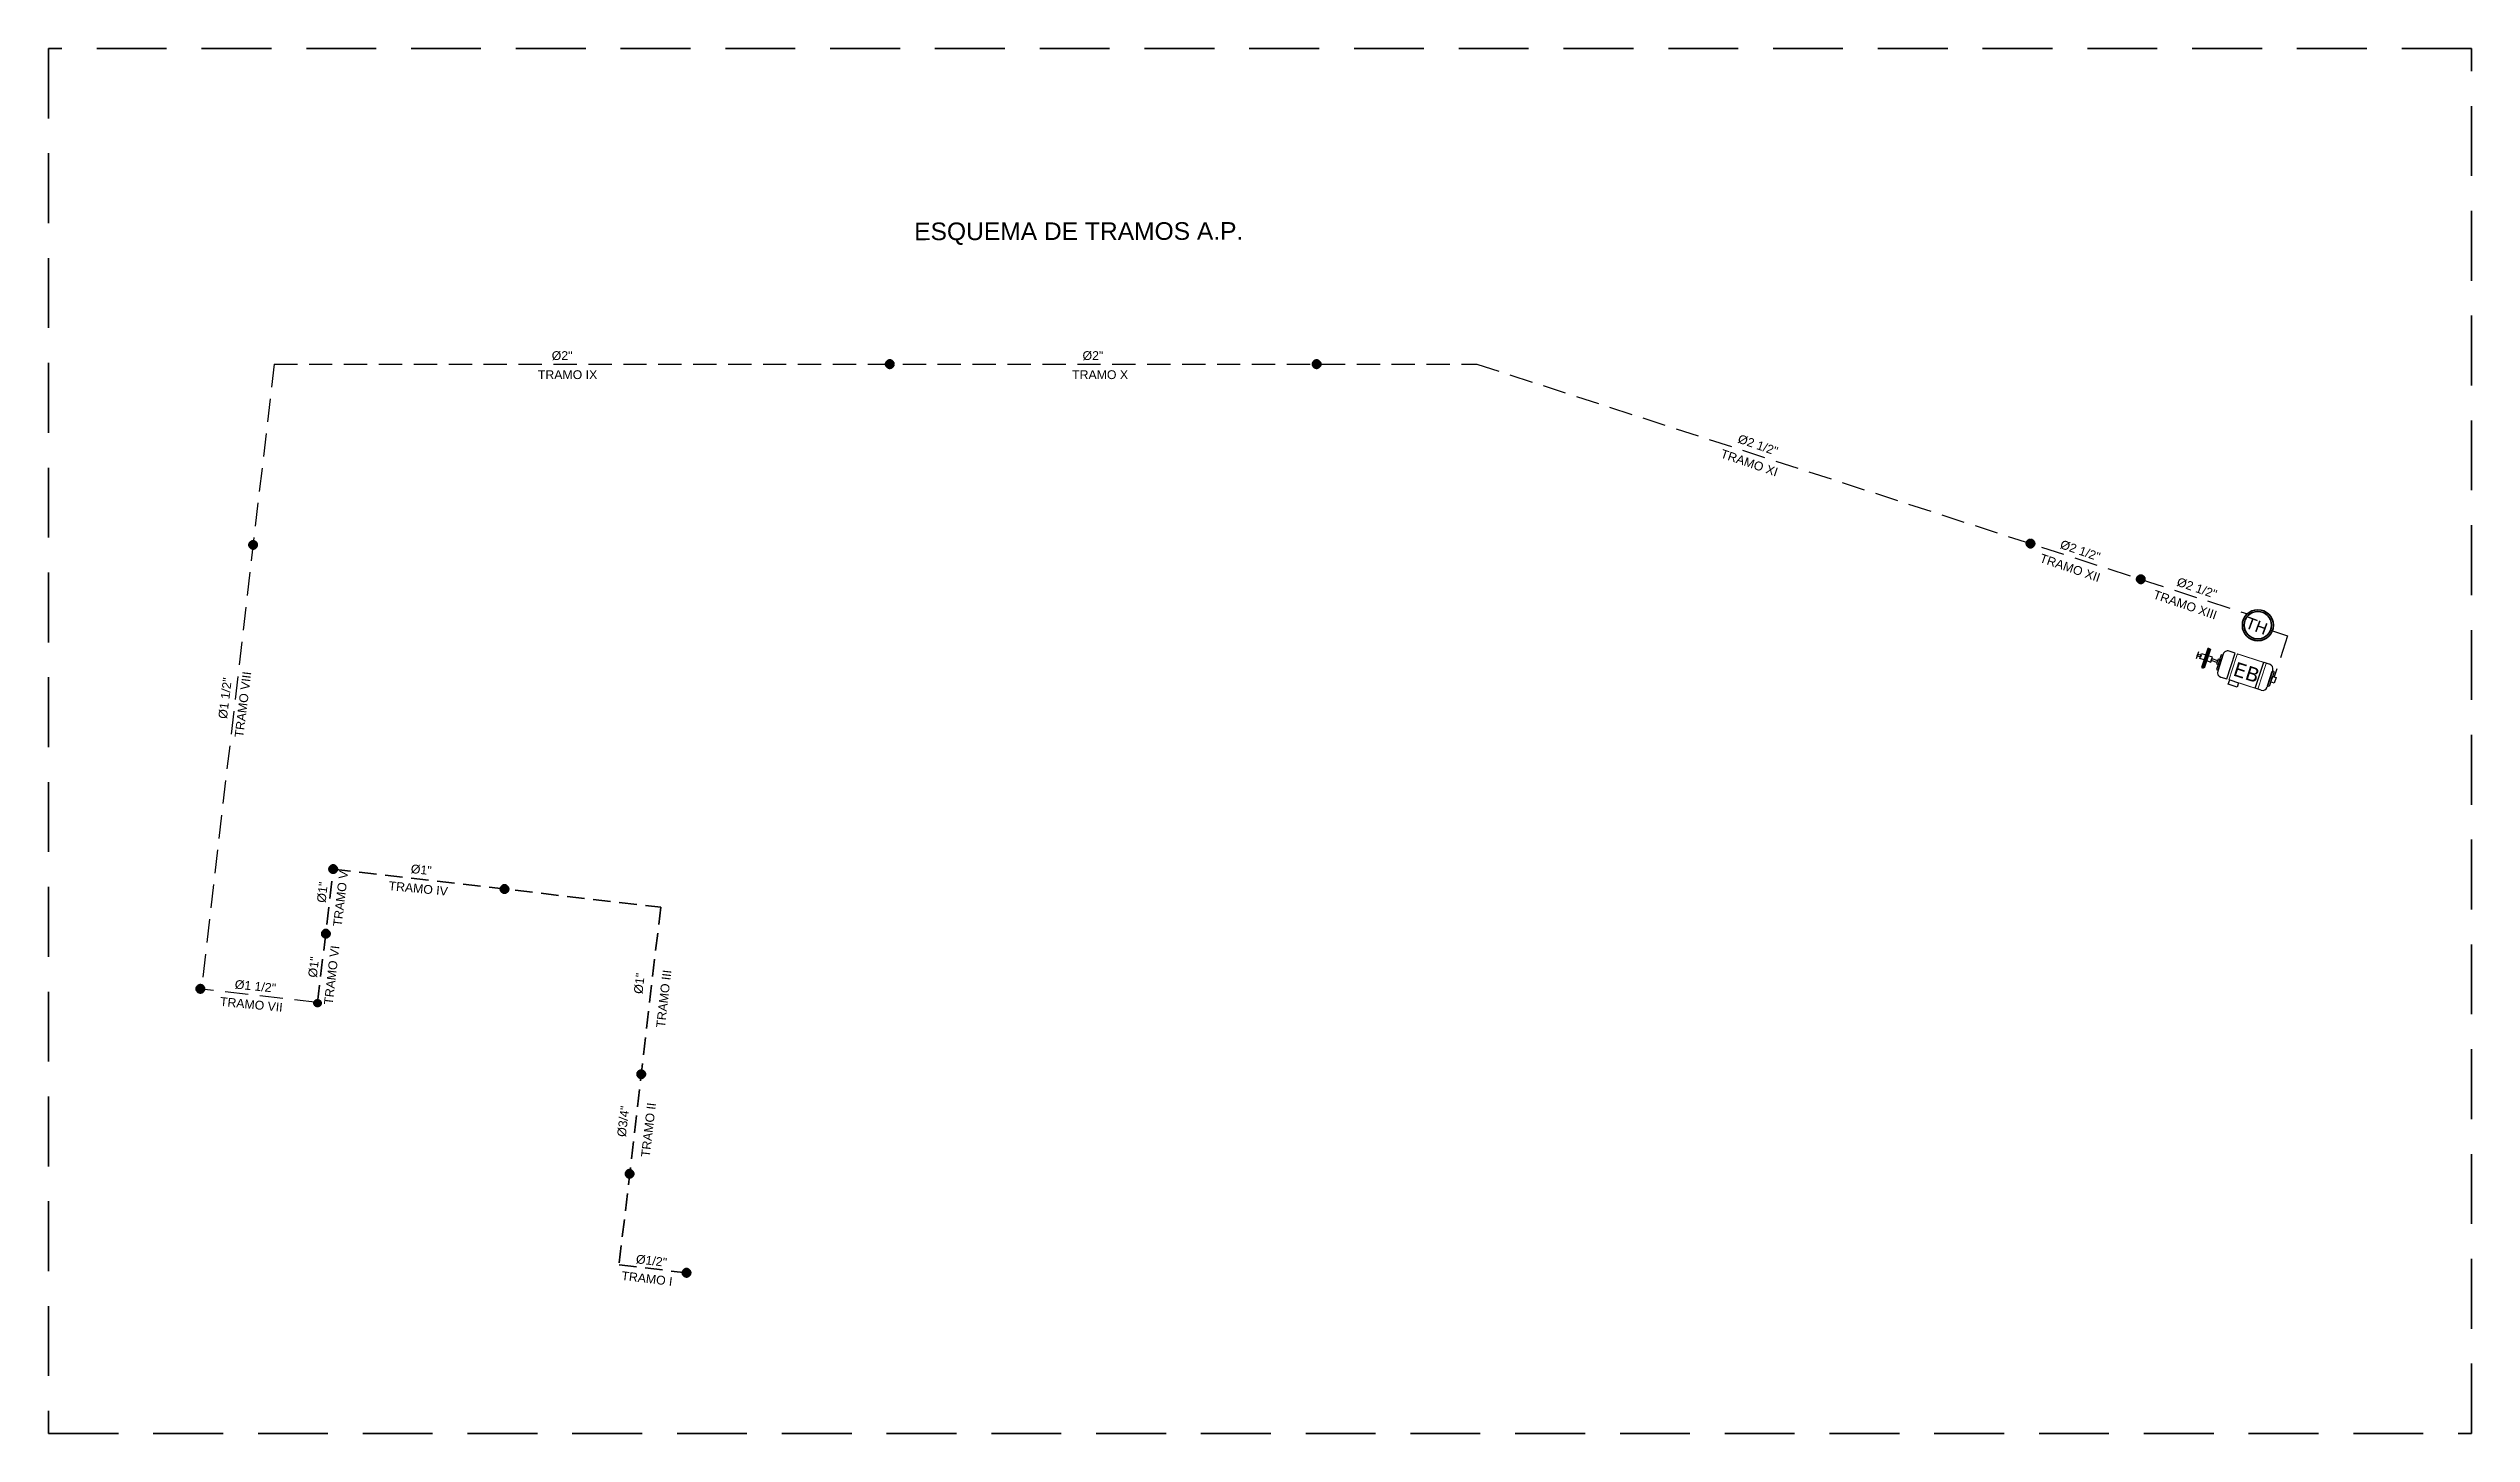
# Model space of a CAD drawing. Header units: feet. Extents: x 1019 to 2236, y -546 to 122.
# Drawn here: x 1436.17 to 1469.22, y -23.8 to -4.91 of the extents above; entities that cross this region are included whole.
import ezdxf

# ---------------------------------------------------------------- set-up
doc = ezdxf.new("R2010")
doc.units = ezdxf.units.FT
doc.header["$LTSCALE"] = 0.05
doc.header["$MEASUREMENT"] = 0
doc.linetypes.add('HIDDEN', pattern=[9.525, 6.35, -3.175])
doc.layers.add('AGUA POTABLE', color=5, linetype='HIDDEN', lineweight=35)
doc.layers.add('AGUAFRIA', color=5, linetype='HIDDEN', lineweight=30)
doc.layers.add('BOMBA', color=7, linetype='Continuous')
doc.layers.add('TEXXT', color=2, linetype='Continuous')
doc.styles.add('DAMIAN', font='arial.ttf', dxfattribs={"height": 0.12})
doc.styles.get("Standard").update_dxf_attribs({"font": 'arial.ttf'})

msp = doc.modelspace()

# ---------------------------------------------------------------- texts
at = {"layer": 'TEXXT', "attachment_point": 9, "style": 'DAMIAN'}
for s, insert, char_height, width, rotation in [('\\A1;ESQUEMA DE TRAMOS A.P.', (1452.469, -7.587), 0.24, 5.808, 0.0776), ('\\A1;{\\fArial|b0|i0|c238|p34;%%C}2{\\fArial|b0|i0|c238|p34;"}  ', (1443.32, -9.165), 0.12, 2.904, 0.0776), ('\\A1;{\\fArial|b0|i0|c238|p34;%%C}2{\\fArial|b0|i0|c238|p34;"}  ', (1450.559, -9.165), 0.12, 2.904, 0.0776), ('\\A1;TRAMO IX', (1443.658, -9.422), 0.12, 2.904, 0.0776), ('\\A1;TRAMO X', (1450.897, -9.422), 0.12, 2.904, 0.0776), ('\\A1;{\\fArial|b0|i0|c238|p34;%%C}2 1/2{\\fArial|b0|i0|c238|p34;"}  ', (1459.732, -10.471), 0.12, 2.904, 341.0607), ('\\A1;TRAMO XI', (1459.732, -10.752), 0.12, 2.904, 341.0607), ('\\A1;TRAMO XII', (1464.128, -12.191), 0.12, 2.904, 341.0607), ('\\A1;{\\fArial|b0|i0|c238|p34;%%C}2 1/2{\\fArial|b0|i0|c238|p34;"}  ', (1464.127, -11.91), 0.12, 2.904, 341.0607), ('\\A1;{\\fArial|b0|i0|c238|p34;%%C}2 1/2{\\fArial|b0|i0|c238|p34;"}  ', (1465.718, -12.421), 0.12, 2.904, 341.0607), ('\\A1;TRAMO XIII', (1465.719, -12.702), 0.12, 2.904, 341.0607), ('\\A1;{\\fArial|b0|i0|c238|p34;%%C}1 1/2{\\fArial|b0|i0|c238|p34;"}  ', (1438.68, -13.5), 0.12, 2.904, 82.9972), ('\\A1;TRAMO VIII', (1438.942, -13.416), 0.12, 2.904, 82.9972), ('\\A1;TRAMO V', (1440.263, -16.131), 0.12, 2.904, 83.345), ('\\A1;{\\fArial|b0|i0|c238|p34;%%C}1{\\fArial|b0|i0|c238|p34;"}  ', (1441.392, -16.187), 0.12, 2.904, 354.4519), ('\\A1;{\\fArial|b0|i0|c238|p34;%%C}1{\\fArial|b0|i0|c238|p34;"}  ', (1439.989, -16.284), 0.12, 2.904, 83.345), ('\\A1;TRAMO IV', (1441.614, -16.466), 0.12, 2.904, 354.4519), ('\\A1;TRAMO VI', (1440.144, -17.151), 0.12, 2.904, 83.345), ('\\A1;{\\fArial|b0|i0|c238|p34;%%C}1{\\fArial|b0|i0|c238|p34;"}  ', (1439.87, -17.304), 0.12, 2.904, 83.345), ('\\A1;TRAMO III', (1444.672, -17.483), 0.12, 2.904, 83.345), ('\\A1;{\\fArial|b0|i0|c238|p34;%%C}1 1/2{\\fArial|b0|i0|c238|p34;"}  ', (1439.27, -17.789), 0.12, 2.904, 354.4519), ('\\A1;{\\fArial|b0|i0|c238|p34;%%C}1{\\fArial|b0|i0|c238|p34;"}  ', (1444.311, -17.527), 0.12, 2.904, 83.345), ('\\A1;TRAMO VII', (1439.361, -18.049), 0.12, 2.904, 354.4519), ('\\A1;{\\fArial|b0|i0|c238|p34;%%C}3/4{\\fArial|b0|i0|c238|p34;"}  ', (1444.1, -19.338), 0.12, 2.904, 83.345), ('\\A1;TRAMO II', (1444.461, -19.294), 0.12, 2.904, 83.345), ('\\A1;{\\fArial|b0|i0|c238|p34;%%C}1/2{\\fArial|b0|i0|c238|p34;"}  ', (1444.6, -21.528), 0.12, 2.904, 353.357), ('\\A1;TRAMO I', (1444.676, -21.785), 0.12, 2.904, 353.357)]:
    msp.add_mtext(s, dxfattribs=dict(at, insert=insert, char_height=char_height, width=width, rotation=rotation))
at = {"layer": 'TEXXT', "attachment_point": 2}
for s, insert, char_height, width, rotation in [('{\\fVerdana|b0|i0|c0|p34;TH}', (1466.316, -12.71), 0.16001, 3.31077, 339.6232), ('{\\fVerdana|b0|i0|c0|p34;EB}', (1466.18, -13.325), 0.19585, 4.05238, 342.2229)]:
    msp.add_mtext(s, dxfattribs=dict(at, insert=insert, char_height=char_height, width=width, rotation=rotation))

# ---------------------------------------------------------------- hatches: boundary and pattern name
at = {"layer": 'AGUA POTABLE', "ltscale": 3}
h = msp.add_hatch(color=256, dxfattribs=at)
h.dxf.hatch_style = 1
edge = h.paths.add_edge_path()
edge.add_arc((1447.647, -9.217), 0.0576, 83.357, 443.357)
h = msp.add_hatch(color=256, dxfattribs=at)
h.dxf.hatch_style = 1
edge = h.paths.add_edge_path()
edge.add_arc((1453.468, -9.217), 0.0576, 83.357, 443.357)
h = msp.add_hatch(color=256, dxfattribs=at)
h.dxf.hatch_style = 1
edge = h.paths.add_edge_path()
edge.add_arc((1438.964, -11.682), 0.0576, 83.357, 443.357)
h = msp.add_hatch(color=256, dxfattribs=at)
h.dxf.hatch_style = 1
edge = h.paths.add_edge_path()
edge.add_arc((1463.203, -11.663), 0.0576, 83.357, 443.357)
h = msp.add_hatch(color=256, dxfattribs=at)
h.dxf.hatch_style = 1
edge = h.paths.add_edge_path()
edge.add_arc((1464.707, -12.15), 0.0576, 83.357, 443.357)
h = msp.add_hatch(color=256, dxfattribs=at)
h.dxf.hatch_style = 1
edge = h.paths.add_edge_path()
edge.add_arc((1440.056, -16.101), 0.0576, 83.357, 443.357)
h = msp.add_hatch(color=256, dxfattribs=at)
h.dxf.hatch_style = 1
edge = h.paths.add_edge_path()
edge.add_arc((1442.393, -16.373), 0.0576, 83.357, 443.357)
h = msp.add_hatch(color=256, dxfattribs=at)
h.dxf.hatch_style = 1
edge = h.paths.add_edge_path()
edge.add_arc((1439.957, -16.982), 0.0576, 83.357, 443.357)
h = msp.add_hatch(color=256, dxfattribs=at)
h.dxf.hatch_style = 1
edge = h.paths.add_edge_path()
edge.add_arc((1438.245, -17.734), 0.0576, 83.357, 443.357)
h = msp.add_hatch(color=256, dxfattribs=at)
h.dxf.hatch_style = 1
edge = h.paths.add_edge_path()
edge.add_arc((1439.843, -17.929), 0.0498, 0, 360)
h = msp.add_hatch(color=256, dxfattribs=at)
h.dxf.hatch_style = 1
edge = h.paths.add_edge_path()
edge.add_arc((1444.257, -18.898), 0.0576, 83.357, 443.357)
h = msp.add_hatch(color=256, dxfattribs=at)
h.dxf.hatch_style = 1
edge = h.paths.add_edge_path()
edge.add_arc((1444.099, -20.255), 0.0576, 83.357, 443.357)
h = msp.add_hatch(color=256, dxfattribs=at)
h.dxf.hatch_style = 1
edge = h.paths.add_edge_path()
edge.add_arc((1444.875, -21.605), 0.0576, 83.357, 443.357)

# ---------------------------------------------------------------- linework, layer by layer
msp.add_line((1465.631, -13.169), (1465.587, -13.306))
at = {"layer": 'AGUA POTABLE', "ltscale": 0.75}
for p, q in [((1439.844, -17.92), (1440.056, -16.101)), ((1440.056, -16.101), (1444.523, -16.621)), ((1444.523, -16.621), (1443.955, -21.498)), ((1443.955, -21.498), (1444.875, -21.605))]:
    msp.add_line(p, q, dxfattribs=at)
at = {"layer": 'AGUA POTABLE', "ltscale": 3}
msp.add_lwpolyline([(1469.218, -4.914), (1436.174, -4.914), (1436.174, -23.796), (1469.218, -23.796)], close=True, dxfattribs=at)
for centre in [(1447.647, -9.217), (1453.468, -9.217), (1438.964, -11.682), (1463.203, -11.663), (1464.707, -12.15), (1440.056, -16.101), (1442.393, -16.373), (1439.957, -16.982), (1438.245, -17.734), (1444.257, -18.898), (1444.099, -20.255), (1444.875, -21.605)]:
    msp.add_circle(centre, 0.0576, dxfattribs=at)
at = {"layer": 'AGUA POTABLE', "linetype": 'Continuous'}
for radius in [0.212, 0.187]:
    msp.add_circle((1466.304, -12.777), radius, dxfattribs=at)
at = {"layer": 'AGUAFRIA'}
for p, q in [((1439.251, -9.217), (1438.259, -17.736)), ((1439.251, -9.217), (1455.651, -9.217)), ((1455.651, -9.217), (1466.161, -12.621)), ((1466.478, -12.845), (1466.71, -12.92)), ((1466.71, -12.92), (1466.528, -13.482)), ((1439.844, -17.92), (1438.259, -17.736))]:
    msp.add_line(p, q, dxfattribs=at)
at = {"layer": 'AGUAFRIA', "color": 2, "linetype": 'Continuous'}
msp.add_line((1465.466, -13.229), (1465.497, -13.135), dxfattribs=at)
at = {"layer": 'AGUAFRIA'}
msp.add_circle((1439.843, -17.929), 0.0498, dxfattribs=at)
at = {"layer": 'BOMBA', "color": 2}
for p, q in [((1465.514, -13.23), (1465.536, -13.164)), ((1465.536, -13.164), (1465.592, -13.182)), ((1465.621, -13.092), (1465.537, -13.352)), ((1465.551, -13.356), (1465.636, -13.096)), ((1465.551, -13.356), (1465.636, -13.096)), ((1465.636, -13.096), (1465.551, -13.356)), ((1465.558, -13.358), (1465.642, -13.098)), ((1465.642, -13.098), (1465.558, -13.358)), ((1465.558, -13.358), (1465.642, -13.098)), ((1465.592, -13.182), (1465.571, -13.248)), ((1465.656, -13.103), (1465.572, -13.363)), ((1465.627, -13.193), (1465.605, -13.259)), ((1465.636, -13.096), (1465.621, -13.092)), ((1465.684, -13.211), (1465.627, -13.193)), ((1465.636, -13.096), (1465.642, -13.098)), ((1465.642, -13.098), (1465.636, -13.096)), ((1465.642, -13.098), (1465.656, -13.103)), ((1465.662, -13.278), (1465.684, -13.211)), ((1465.831, -13.171), (1465.756, -13.402)), ((1465.879, -13.509), (1465.993, -13.156)), ((1465.993, -13.156), (1465.912, -13.13)), ((1465.571, -13.248), (1465.514, -13.23)), ((1465.537, -13.352), (1465.551, -13.356)), ((1465.558, -13.358), (1465.551, -13.356)), ((1465.551, -13.356), (1465.558, -13.358)), ((1465.572, -13.363), (1465.558, -13.358)), ((1465.605, -13.259), (1465.662, -13.278)), ((1465.668, -13.258), (1465.677, -13.231)), ((1465.746, -13.283), (1465.668, -13.258)), ((1465.677, -13.231), (1465.755, -13.256)), ((1465.755, -13.256), (1465.746, -13.283)), ((1465.797, -13.483), (1465.879, -13.509)), ((1466.269, -13.635), (1466.383, -13.282)), ((1466.383, -13.282), (1466.465, -13.309)), ((1466.506, -13.389), (1466.431, -13.62)), ((1466.351, -13.662), (1466.269, -13.635))]:
    msp.add_line(p, q, dxfattribs=at)
for points in [[(1465.478, -13.196), (1465.487, -13.169), (1465.529, -13.183), (1465.52, -13.21)], [(1465.761, -13.387), (1465.826, -13.186), (1465.804, -13.179), (1465.739, -13.38)], [(1465.783, -13.317), (1465.804, -13.25), (1465.761, -13.237), (1465.74, -13.303)], [(1465.901, -13.58), (1465.92, -13.522), (1466.041, -13.562), (1466.022, -13.619)], [(1466.436, -13.605), (1466.501, -13.404), (1466.524, -13.411), (1466.459, -13.613)], [(1466.479, -13.55), (1466.503, -13.474), (1466.553, -13.49), (1466.528, -13.566)]]:
    msp.add_lwpolyline(points, close=True, dxfattribs=at)
at = {"layer": 'BOMBA', "color": 2, "const_width": 0.0128}
msp.add_lwpolyline([(1465.91, -13.519), (1466.024, -13.167), (1466.418, -13.294), (1466.304, -13.647)], close=True, dxfattribs=at)
at = {"layer": 'BOMBA', "color": 2}
for centre, start, end in [((1465.892, -13.191), 72.0843, 162.0843), ((1465.817, -13.422), 162.0843, 252.0843), ((1466.445, -13.37), 342.0843, 72.0843), ((1466.37, -13.601), 252.0843, 342.0843)]:
    msp.add_arc(centre, 0.0641, start, end, dxfattribs=at)

msp.set_redraw_order([(e.dxf.handle, doc.entitydb.next_handle()) for e in msp.query("TEXT MTEXT ATTDEF DIMENSION ARC_DIMENSION")])  # texts and dimensions are drawn at this point

doc.saveas('drawing.dxf')
